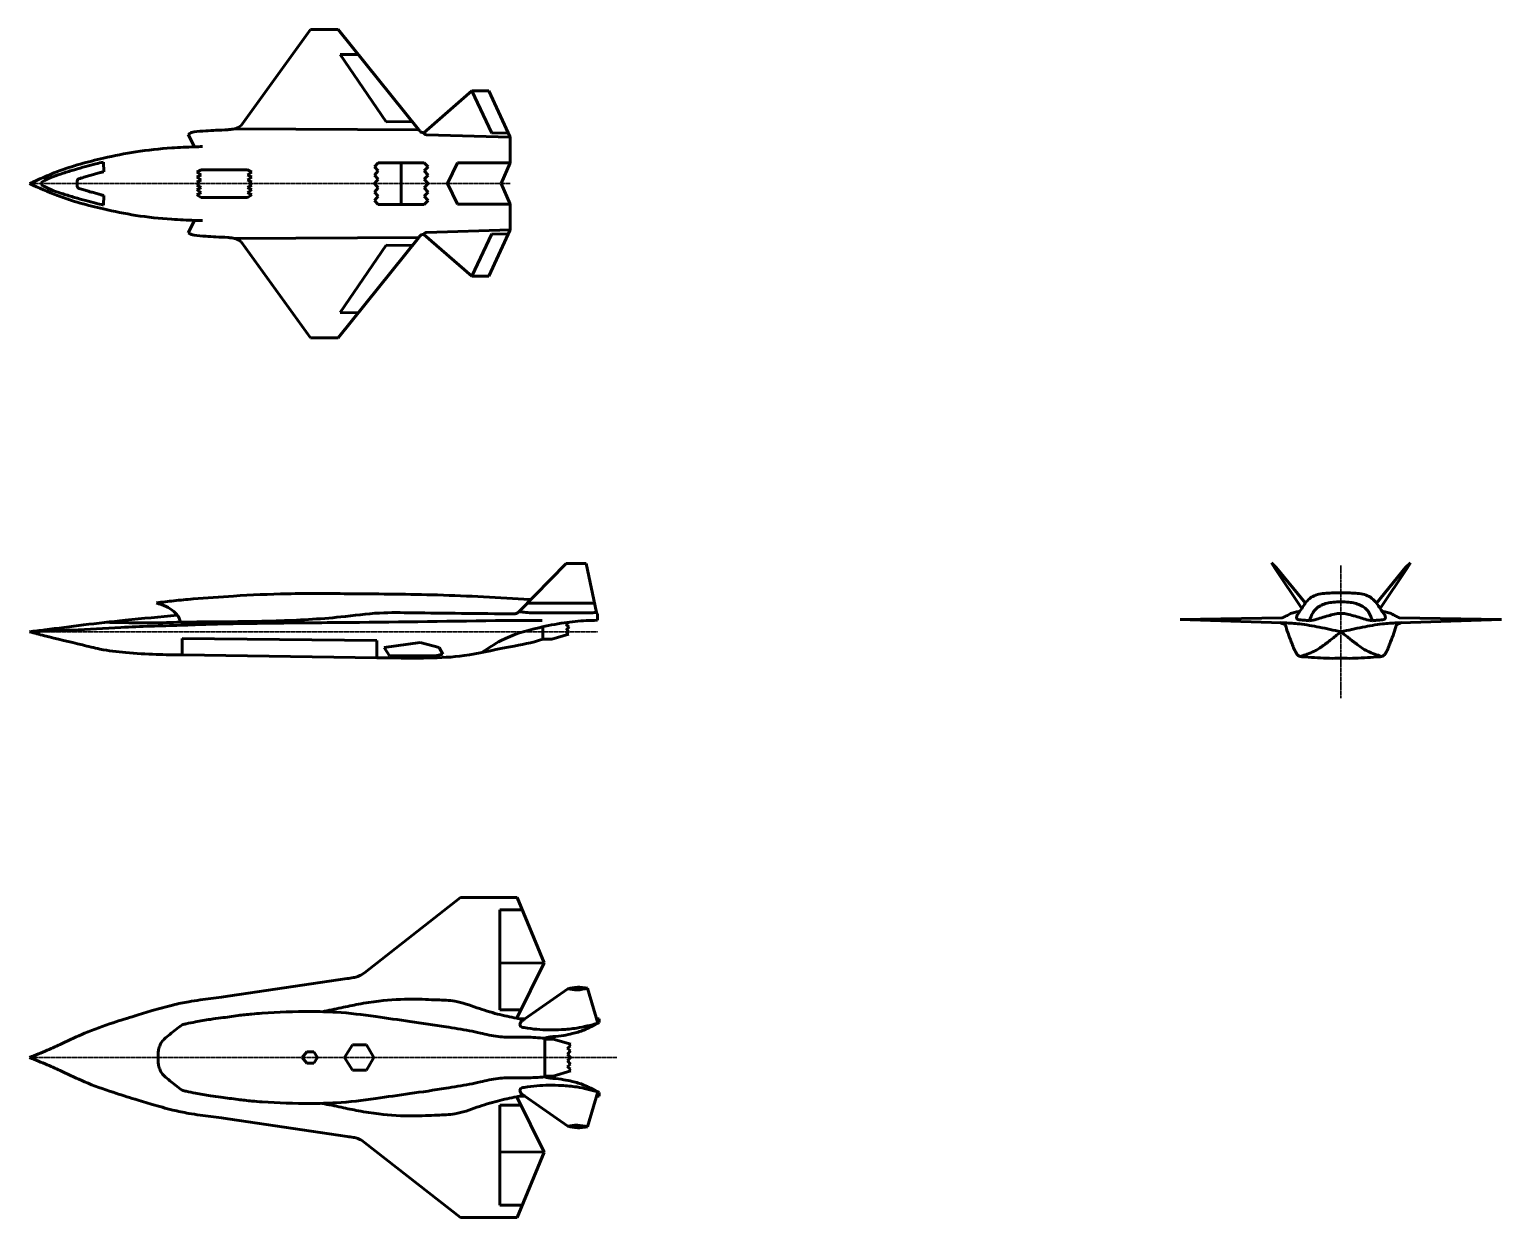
# Model space of a CAD drawing. Header units: millimetres. Extents: x 34771 to 1932156, y -475559 to 1027176.
# Drawn here: x 67704 to 101378, y -72128 to -44936 of the extents above; entities that cross this region are included whole.
import ezdxf

# ---------------------------------------------------------------- set-up
doc = ezdxf.new("R2010")
doc.units = ezdxf.units.MM
doc.linetypes.add('CENTER', pattern=[2, 1.25, -0.25, 0.25, -0.25])
doc.layers.add('_axes (Оси)', color=6, linetype='CENTER', lineweight=30)
doc.layers.add('_basic (Основной)', color=4, linetype='Continuous', lineweight=60)

msp = doc.modelspace()

# ---------------------------------------------------------------- linework, layer by layer
at = {"layer": '_axes (Оси)', "transparency": 33554687}
for p, q in [((67704.313, -48464.304), (78704.392, -48464.304)), ((97704.313, -60240.82), (97704.313, -57201.162)), ((67704.313, -58720.991), (80704.385, -58720.991)), ((67704.313, -68464.75), (81141.683, -68464.75))]:
    msp.add_line(p, q, dxfattribs=at)
at = {"layer": '_basic (Основной)', "transparency": 33554687}
for p, q in [((72548.143, -47132.725), (74131.526, -44936.175)), ((74131.526, -44936.175), (74763.577, -44936.175)), ((74763.577, -44936.175), (76609.827, -47230.983)), ((74810.88, -45512.608), (75223.096, -45507.337)), ((75863.391, -47052.94), (74810.88, -45512.608)), ((76728.696, -47300.254), (77825.98, -46341.939)), ((77825.98, -46341.939), (78211.444, -46341.939)), ((77825.98, -46341.939), (78280.142, -47314.043)), ((78211.444, -46341.939), (78704.392, -47403.111)), ((75863.391, -47052.94), (76461.308, -47046.38)), ((71337.878, -47341.089), (71476.594, -47622.447)), ((72393.003, -47211.253), (76609.827, -47230.983)), ((76788.109, -47346.16), (78704.392, -47403.111)), ((78280.142, -47314.043), (78659.435, -47306.332)), ((78704.392, -47403.111), (78704.392, -47992.947)), ((69399.088, -47972.614), (69404.658, -48192.002)), ((71633.117, -48149.688), (71535.054, -48206.02)), ((72692.865, -48149.688), (71633.117, -48149.688)), ((72692.865, -48149.688), (72790.928, -48206.02)), ((75594.019, -48080.443), (75680.672, -47985.575)), ((75594.019, -48080.443), (75680.672, -48175.311)), ((76735.044, -47985.575), (75680.672, -47985.575)), ((76207.858, -47985.575), (76207.858, -48464.304)), ((76821.696, -48080.443), (76735.044, -47985.575)), ((76821.696, -48080.443), (76735.044, -48175.311)), ((77499.553, -47992.947), (77264.145, -48464.304)), ((78704.392, -47992.947), (77499.553, -47992.947)), ((78704.392, -47992.947), (78491.758, -48464.304)), ((71633.117, -48262.352), (71535.054, -48206.02)), ((71633.117, -48262.352), (71535.054, -48318.684)), ((71633.117, -48375.016), (71535.054, -48318.684)), ((71633.117, -48375.016), (71535.054, -48431.348)), ((71592.424, -48464.304), (71535.054, -48431.348)), ((71592.424, -48464.304), (71535.054, -48497.26)), ((72692.865, -48262.352), (72790.928, -48206.02)), ((72692.865, -48262.352), (72790.928, -48318.684)), ((72692.865, -48375.016), (72790.928, -48318.684)), ((72692.865, -48375.016), (72790.928, -48431.348)), ((72733.558, -48464.304), (72790.928, -48431.348)), ((72733.558, -48464.304), (72790.928, -48497.26)), ((75593.933, -48464.304), (75680.672, -48365.046)), ((75593.933, -48464.304), (75680.672, -48563.562)), ((75594.019, -48270.178), (75680.672, -48175.311)), ((75594.019, -48270.178), (75680.672, -48365.046)), ((76207.858, -48943.033), (76207.858, -48464.304)), ((76821.696, -48270.178), (76735.044, -48175.311)), ((76821.696, -48270.178), (76735.044, -48365.046)), ((76821.782, -48464.304), (76735.044, -48365.046)), ((76821.782, -48464.304), (76735.044, -48563.562)), ((77499.553, -48935.661), (77264.145, -48464.304)), ((78704.392, -48935.661), (78491.758, -48464.304)), ((69399.088, -48955.994), (69404.658, -48736.606)), ((71633.117, -48553.592), (71535.054, -48497.26)), ((71633.117, -48553.592), (71535.054, -48609.924)), ((71633.117, -48666.256), (71535.054, -48609.924)), ((71633.117, -48666.256), (71535.054, -48722.588)), ((71633.117, -48778.92), (71535.054, -48722.588)), ((72692.865, -48778.92), (71633.117, -48778.92)), ((72692.865, -48553.592), (72790.928, -48497.26)), ((72692.865, -48553.592), (72790.928, -48609.924)), ((72692.865, -48666.256), (72790.928, -48609.924)), ((72692.865, -48666.256), (72790.928, -48722.588)), ((72692.865, -48778.92), (72790.928, -48722.588)), ((75594.019, -48658.429), (75680.672, -48563.562)), ((75594.019, -48658.429), (75680.672, -48753.297)), ((75594.019, -48848.165), (75680.672, -48753.297)), ((76821.696, -48658.429), (76735.044, -48563.562)), ((76821.696, -48658.429), (76735.044, -48753.297)), ((76821.696, -48848.165), (76735.044, -48753.297)), ((75594.019, -48848.165), (75680.672, -48943.033)), ((76735.044, -48943.033), (75680.672, -48943.033)), ((76821.696, -48848.165), (76735.044, -48943.033)), ((78704.392, -48935.661), (77499.553, -48935.661)), ((78704.392, -49525.497), (78704.392, -48935.661)), ((71337.878, -49587.518), (71476.594, -49306.161)), ((72393.003, -49717.355), (76609.827, -49697.624)), ((72548.143, -49795.882), (74131.526, -51992.433)), ((74763.577, -51992.433), (76609.827, -49697.624)), ((76728.696, -49628.354), (77825.98, -50586.669)), ((76788.109, -49582.447), (78704.392, -49525.497)), ((77825.98, -50586.669), (78280.142, -49614.565)), ((78211.444, -50586.669), (78704.392, -49525.497)), ((78280.142, -49614.565), (78659.435, -49622.276)), ((75863.391, -49875.668), (74810.88, -51416)), ((75863.391, -49875.668), (76461.308, -49882.227)), ((77825.98, -50586.669), (78211.444, -50586.669)), ((74810.88, -51416), (75223.096, -51421.271)), ((74131.526, -51992.433), (74763.577, -51992.433)), ((78905.448, -58255.196), (79980.737, -57155.906)), ((79980.737, -57155.906), (80439.852, -57155.906)), ((80439.852, -57155.906), (80671.88, -58280.7)), ((96115.946, -57140.921), (96189.041, -57268.747)), ((96115.946, -57140.921), (96225.643, -57252.945)), ((99292.68, -57140.921), (99182.983, -57252.945)), ((99292.68, -57140.921), (99219.585, -57268.747)), ((96189.041, -57268.747), (96808.003, -58188.762)), ((96225.643, -57252.945), (96892.228, -58062.941)), ((99182.983, -57252.945), (98516.398, -58062.941)), ((99219.585, -57268.747), (98600.623, -58188.762)), ((79092.58, -58063.887), (80627.154, -58063.887)), ((78807.999, -58459.536), (79433.757, -58459.536)), ((79974.944, -58563.451), (80034.198, -58502.043)), ((80048.425, -58604.953), (79974.944, -58563.451)), ((80671.88, -58280.7), (80698, -58312.607)), ((80698, -58312.607), (80698, -58457.947)), ((96362.579, -58403.706), (94030.237, -58437.066)), ((94030.237, -58437.066), (96341.108, -58513.082)), ((99046.047, -58403.706), (101378.389, -58437.066)), ((101378.389, -58437.066), (99067.518, -58513.082)), ((71200.303, -58878.611), (71194.701, -59251.834)), ((75654.032, -58921.554), (71200.303, -58878.611)), ((75654.032, -58921.554), (75648.082, -59318.578)), ((79447.108, -58892.807), (79447.108, -58607.48)), ((79447.108, -58892.807), (79651.472, -58892.807)), ((79651.472, -58892.807), (80045.616, -58776.19)), ((79970.69, -58756.066), (80043.1, -58714.563)), ((80045.616, -58776.19), (79970.69, -58756.066)), ((79980.269, -58682.639), (80048.425, -58604.953)), ((80043.1, -58714.563), (79980.269, -58682.639)), ((71215.311, -59252.143), (75650.114, -59318.609)), ((76639.957, -58969.45), (75817.654, -59079.38)), ((75817.654, -59079.38), (75941.414, -59274.508)), ((77079.989, -59082.128), (76639.957, -58969.45)), ((76994.733, -59274.508), (77162.496, -59230.536)), ((77162.496, -59230.536), (77079.989, -59082.128)), ((75941.414, -59274.508), (76994.733, -59274.508)), ((75370.062, -66523.074), (77561.718, -64801.998)), ((77561.718, -64801.998), (78857.438, -64801.998)), ((78857.438, -64801.998), (79476.746, -66300.007)), ((78460.9, -65086.266), (78460.9, -67375.981)), ((78460.9, -65086.266), (78974.96, -65086.266)), ((78460.9, -66307.995), (79476.746, -66300.007)), ((79476.746, -66300.007), (78850.435, -67567.363)), ((72498.326, -67025.1), (74971.109, -66658.158)), ((79035.33, -67577.448), (80017.142, -66890.919)), ((80472.958, -66880.269), (80705.043, -67681.473)), ((78460.9, -67375.981), (78945.014, -67375.981)), ((80739.171, -67579.415), (80675.48, -67579.415)), ((80705.043, -67681.473), (80739.171, -67663.193)), ((80739.171, -67663.193), (80739.171, -67579.415)), ((74048.39, -68333.324), (73945.486, -68464.75)), ((74211.324, -68333.324), (74048.39, -68333.324)), ((74292.791, -68464.75), (74211.324, -68333.324)), ((75090.899, -68177.429), (74909.271, -68464.75)), ((75414.526, -68177.429), (75090.899, -68177.429)), ((75579.644, -68464.75), (75414.526, -68177.429)), ((79491.037, -68022.909), (79491.037, -68464.75)), ((79491.037, -68040.987), (79682.372, -68040.987)), ((79682.372, -68040.987), (80087.296, -68161.128)), ((80082.077, -68205.538), (80007.682, -68251.247)), ((80007.682, -68251.247), (80078.16, -68315.246)), ((80078.16, -68315.246), (80009.849, -68390.471)), ((80087.296, -68161.128), (80039.005, -68182.026)), ((80039.005, -68182.026), (80082.077, -68205.538)), ((74048.39, -68596.177), (73945.486, -68464.75)), ((74211.324, -68596.177), (74048.39, -68596.177)), ((74292.791, -68464.75), (74211.324, -68596.177)), ((75090.899, -68752.072), (74909.271, -68464.75)), ((75579.644, -68464.75), (75414.526, -68752.072)), ((79491.037, -68906.592), (79491.037, -68464.75)), ((80007.682, -68678.254), (80078.16, -68614.255)), ((80082.077, -68723.963), (80007.682, -68678.254)), ((80009.849, -68390.471), (80080.326, -68464.75)), ((80009.849, -68539.03), (80080.326, -68464.75)), ((80078.16, -68614.255), (80009.849, -68539.03)), ((75414.526, -68752.072), (75090.899, -68752.072)), ((79491.037, -68888.514), (79682.372, -68888.514)), ((79682.372, -68888.514), (80087.296, -68768.373)), ((80039.005, -68747.475), (80082.077, -68723.963)), ((80087.296, -68768.373), (80039.005, -68747.475)), ((79476.746, -70629.494), (78850.435, -69362.138)), ((79035.33, -69352.052), (80017.142, -70038.582)), ((80472.958, -70049.232), (80705.043, -69248.028)), ((80739.171, -69350.085), (80675.48, -69350.085)), ((80705.043, -69248.028), (80739.171, -69266.308)), ((80739.171, -69266.308), (80739.171, -69350.085)), ((78460.9, -71843.235), (78460.9, -69553.52)), ((78460.9, -69553.52), (78945.014, -69553.52)), ((72498.326, -69904.401), (74971.109, -70271.343)), ((75370.062, -70406.427), (77561.718, -72127.502)), ((78460.9, -70621.506), (79476.746, -70629.494)), ((78857.438, -72127.502), (79476.746, -70629.494)), ((78460.9, -71843.235), (78974.96, -71843.235)), ((77561.718, -72127.502), (78857.438, -72127.502))]:
    msp.add_line(p, q, dxfattribs=at)
for points in [[(71337.878, -47341.089), (71412.013, -47297.443), (71469.386, -47282.85), (71735.563, -47259.895), (71971.304, -47244.26), (72241.468, -47230.709), (72332.222, -47221.328), (72451.134, -47193.184), (72548.143, -47132.725)], [(76609.827, -47230.983), (76634.166, -47260.444), (76665.224, -47288.784), (76728.696, -47300.254)], [(76728.696, -47300.254), (76743.614, -47331.059), (76788.109, -47346.16)], [(67704.313, -48464.304), (68344.827, -48189.568), (69395.834, -47883.854), (70138.072, -47737.318), (70959.44, -47648.507), (71484.122, -47622.208), (71665.044, -47617.278)], [(69399.088, -47972.614), (69220.642, -48013.374), (68993.761, -48074.512), (68736.289, -48145.842), (68473.716, -48227.359), (68241.738, -48306.332), (68047.998, -48395.492), (68005.222, -48421.311), (67991.411, -48435.114), (67982.619, -48464.304)], [(67704.313, -48464.304), (68344.827, -48739.039), (69395.834, -49044.754), (70138.072, -49191.289), (70959.44, -49280.101), (71484.122, -49306.399), (71665.044, -49311.33)], [(69399.088, -48955.994), (69220.642, -48915.233), (68993.761, -48854.095), (68736.289, -48782.766), (68473.716, -48701.248), (68241.738, -48622.276), (68047.998, -48533.115), (68005.222, -48507.297), (67991.411, -48493.493), (67982.619, -48464.304)], [(69404.658, -48192.002), (69323.053, -48214.151), (69216.255, -48244.355), (69115.506, -48271.538), (69001.66, -48304.763), (68898.895, -48335.973), (68833.406, -48355.102), (68816.28, -48364.164), (68803.183, -48385.306), (68794.116, -48425.578), (68794.116, -48464.304)], [(69404.658, -48736.606), (69323.053, -48714.457), (69216.255, -48684.253), (69115.506, -48657.069), (69001.66, -48623.845), (68898.895, -48592.635), (68833.406, -48573.506), (68816.28, -48564.443), (68803.183, -48543.302), (68794.116, -48503.029), (68794.116, -48464.304)], [(71337.878, -49587.518), (71412.013, -49631.165), (71469.386, -49645.757), (71735.563, -49668.712), (71971.304, -49684.347), (72241.468, -49697.899), (72332.222, -49707.28), (72451.134, -49735.423), (72548.143, -49795.882)], [(76609.827, -49697.624), (76634.166, -49668.164), (76665.224, -49639.824), (76728.696, -49628.354)], [(76728.696, -49628.354), (76743.614, -49597.549), (76788.109, -49582.447)], [(70611.907, -58058.984), (71006.725, -58011.833), (71448.832, -57970.992), (72371.595, -57903.45), (73599.497, -57850.945), (75090.148, -57850.945), (77040.116, -57879.1), (79148.337, -57981.167)], [(97704.313, -57830.154), (97367.414, -57839.221), (97201.782, -57860.909), (97061.281, -57912.276), (96935.63, -58010.445), (96766.379, -58249.275), (96709.265, -58321.191)], [(97704.313, -57830.154), (98041.212, -57839.221), (98206.844, -57860.909), (98347.345, -57912.276), (98472.996, -58010.445), (98642.247, -58249.275), (98699.361, -58321.191)], [(71159.327, -58500.992), (71130.859, -58409.09), (71008.241, -58260.294), (70830.877, -58144.322), (70611.907, -58058.984)], [(78794.715, -58311.425), (78836.282, -58305.377), (78905.448, -58255.196)], [(78905.448, -58255.196), (79020.274, -58276.024), (79188.759, -58285.466), (79491.083, -58285.466), (80023.609, -58285.466), (80510.165, -58285.466), (80566.85, -58285.466), (80671.88, -58280.7)], [(96764.205, -58252.209), (96666.615, -58273.661), (96554.229, -58306.764), (96454.856, -58358.781), (96362.579, -58403.706)], [(97704.313, -58037.443), (97524.042, -58044.982), (97386.514, -58069.234), (97262.852, -58109.657), (97153.057, -58177.796), (97065.22, -58278.274), (96985.48, -58469.992)], [(97704.313, -58037.443), (97884.584, -58044.982), (98022.113, -58069.234), (98145.774, -58109.657), (98255.569, -58177.796), (98343.406, -58278.274), (98423.146, -58469.992)], [(98644.421, -58252.209), (98742.011, -58273.661), (98854.398, -58306.764), (98953.77, -58358.781), (99046.047, -58403.706)], [(67704.313, -58720.991), (68059.155, -58677.482), (68942.984, -58564.363), (69894.296, -58457.768), (71083.618, -58342.193)], [(67704.313, -58720.991), (68682.43, -58682.04), (69796.255, -58621.369), (71164.608, -58572.367)], [(71159.327, -58500.992), (70838.033, -58510.932), (69460.787, -58503.984)], [(71159.327, -58500.992), (71594.99, -58496.561), (73350.429, -58472.949), (74825.681, -58380.254), (75715.075, -58291.615), (76465.43, -58286.824), (77585.585, -58299.534), (78794.715, -58311.425)], [(71164.608, -58572.367), (71821.671, -58550.084), (73278.747, -58523.949), (75256.188, -58505.186), (78807.999, -58459.536)], [(80698, -58457.947), (80439.07, -58466.38), (79938.25, -58515.128), (79361.004, -58627.246), (78492.699, -58922.98), (78054.818, -59196.237)], [(97704.313, -59328.64), (97627.17, -59328.64), (97379.167, -59327.42), (97099.404, -59310.328), (96809.866, -59292.015), (96740.232, -59274.925), (96696.251, -59230.973), (96586.304, -58997.794), (96448.254, -58605.909), (96442.173, -58585.44), (96431.615, -58566.252), (96409.647, -58549.967), (96306.719, -58511.951)], [(96341.108, -58513.082), (96420.889, -58516.586), (96755.213, -58541.726), (97209.682, -58616.144), (97704.313, -58720.991)], [(96709.265, -58321.191), (96692.301, -58360.236), (96693.556, -58419.144), (96749.996, -58445.465), (96889.215, -58459.252), (96985.48, -58469.992)], [(97704.313, -58299.063), (97595.572, -58307.494), (97447.768, -58346.416), (97297.525, -58389.146), (97149.59, -58434.189), (96985.48, -58469.992)], [(97704.313, -58299.063), (97813.054, -58307.494), (97960.858, -58346.416), (98111.101, -58389.146), (98259.036, -58434.189), (98423.146, -58469.992)], [(97704.313, -59328.64), (97781.456, -59328.64), (98029.459, -59327.42), (98309.222, -59310.328), (98598.76, -59292.015), (98668.394, -59274.925), (98712.375, -59230.973), (98822.322, -58997.794), (98960.372, -58605.909), (98966.453, -58585.44), (98977.011, -58566.252), (98998.979, -58549.967), (99101.907, -58511.951)], [(99067.518, -58513.082), (98987.737, -58516.586), (98653.413, -58541.726), (98198.944, -58616.144), (97704.313, -58720.991)], [(98699.361, -58321.191), (98716.325, -58360.236), (98715.07, -58419.144), (98658.63, -58445.465), (98519.411, -58459.252), (98423.146, -58469.992)], [(67704.313, -58720.991), (68045.777, -58811.447), (68914.881, -59022.774), (69317.197, -59118.13), (69907.783, -59198.023), (70606.68, -59239.256), (71215.311, -59252.143)], [(75650.114, -59318.609), (76001.506, -59320.597), (76823.825, -59320.597), (77651.339, -59266.159), (78609.226, -59082.043), (79348.534, -58923.914), (79447.108, -58892.807)], [(97704.313, -58720.991), (97604.125, -58799.552), (97412.324, -58952.156), (97194.696, -59108.891), (97095.742, -59165.048), (96929.593, -59232.195), (96782.399, -59288.592)], [(97704.313, -58720.991), (97804.501, -58799.552), (97996.302, -58952.156), (98213.93, -59108.891), (98312.884, -59165.048), (98479.033, -59232.195), (98626.228, -59288.592)], [(74971.109, -66658.158), (75113.834, -66636.113), (75218.53, -66608.542), (75370.062, -66523.074)], [(80017.142, -66890.919), (80237.274, -66856.082), (80472.958, -66880.269)], [(80017.142, -66890.919), (80238.661, -66915.436), (80472.958, -66880.269)], [(67704.313, -68464.75), (68113.529, -68297.216), (68451.365, -68144.609), (68967.328, -67909.006), (69616.118, -67668.393), (70119.688, -67510.439), (70511.343, -67392.005), (70981.605, -67263.833), (71347.509, -67186.858), (71609.405, -67147.626), (72094.699, -67083.171), (72498.326, -67025.1)], [(74398.258, -67415.845), (74837.327, -67325.245), (75230.41, -67245.152), (75696.853, -67173.344), (76484.289, -67128.413), (77037.444, -67146.366), (77436.17, -67176.458), (77941.483, -67326.061), (78412.313, -67469.724), (78850.435, -67567.363)], [(71198.271, -67714.075), (71287.983, -67692.764), (71499.264, -67650.256), (71843.404, -67591.076), (72084.868, -67558.86), (72475.623, -67503.229), (72790.422, -67469.224)], [(72790.422, -67469.224), (73024.891, -67449.407), (74135.139, -67413.555), (74720.983, -67428.063), (75627.731, -67528.881), (76409.069, -67638.388), (77233.324, -67762.343), (77771.617, -67851.642)], [(78850.435, -67567.363), (78939.133, -67580.187), (79035.33, -67577.448)], [(79035.33, -67577.448), (78975.425, -67622.223), (78934.195, -67669.17), (78932.16, -67741.086), (79020.736, -67780.688), (79313.419, -67818.898), (79874.953, -67825.006), (80222.857, -67791.409), (80705.043, -67681.473)], [(79491.037, -68022.909), (79538.688, -68007.347), (79686.847, -67987.269), (79927.028, -67957.986), (80120.62, -67918.45), (80389.279, -67835.428), (80705.043, -67681.473)], [(70648.977, -68464.75), (70650.085, -68376.615), (70657.842, -68289.011), (70674.464, -68230.24), (70716.573, -68128.221), (70788.602, -68045.051), (71043.879, -67831.901), (71198.271, -67714.075)], [(77771.617, -67851.642), (78018.642, -67906.322), (78424.513, -67985.014), (78607.305, -67998.593), (79062.503, -67999.234), (79491.037, -68022.909)], [(67704.313, -68464.75), (68113.529, -68632.284), (68451.365, -68784.892), (68967.328, -69020.495), (69616.118, -69261.107), (70119.688, -69419.062), (70511.343, -69537.496), (70981.605, -69665.668), (71347.509, -69742.643), (71609.405, -69781.874), (72094.699, -69846.33), (72498.326, -69904.401)], [(70648.977, -68464.75), (70650.085, -68552.886), (70657.842, -68640.489), (70674.464, -68699.261), (70716.573, -68801.28), (70788.602, -68884.449), (71043.879, -69097.6), (71198.271, -69215.426)], [(77771.617, -69077.859), (78018.642, -69023.179), (78424.513, -68944.487), (78607.305, -68930.908), (79062.503, -68930.267), (79491.037, -68906.592)], [(79491.037, -68906.592), (79538.688, -68922.154), (79686.847, -68942.232), (79927.028, -68971.515), (80120.62, -69011.051), (80389.279, -69094.073), (80705.043, -69248.028)], [(71198.271, -69215.426), (71287.983, -69236.737), (71499.264, -69279.245), (71843.404, -69338.425), (72084.868, -69370.641), (72475.623, -69426.272), (72790.422, -69460.277)], [(72790.422, -69460.277), (73024.891, -69480.094), (74135.139, -69515.946), (74720.983, -69501.438), (75627.731, -69400.619), (76409.069, -69291.113), (77233.324, -69167.158), (77771.617, -69077.859)], [(74398.258, -69513.655), (74837.327, -69604.255), (75230.41, -69684.349), (75696.853, -69756.156), (76484.289, -69801.088), (77037.444, -69783.135), (77436.17, -69753.043), (77941.483, -69603.44), (78412.313, -69459.777), (78850.435, -69362.138)], [(78850.435, -69362.138), (78939.133, -69349.314), (79035.33, -69352.052)], [(79035.33, -69352.052), (78975.425, -69307.278), (78934.195, -69260.33), (78932.16, -69188.414), (79020.736, -69148.813), (79313.419, -69110.603), (79874.953, -69104.495), (80222.857, -69138.092), (80705.043, -69248.028)], [(80017.142, -70038.582), (80238.661, -70014.065), (80472.958, -70049.232)], [(80017.142, -70038.582), (80237.274, -70073.418), (80472.958, -70049.232)], [(74971.109, -70271.343), (75113.834, -70293.388), (75218.53, -70320.959), (75370.062, -70406.427)]]:
    msp.add_spline(points, degree=3, dxfattribs=at)

doc.saveas('drawing.dxf')
